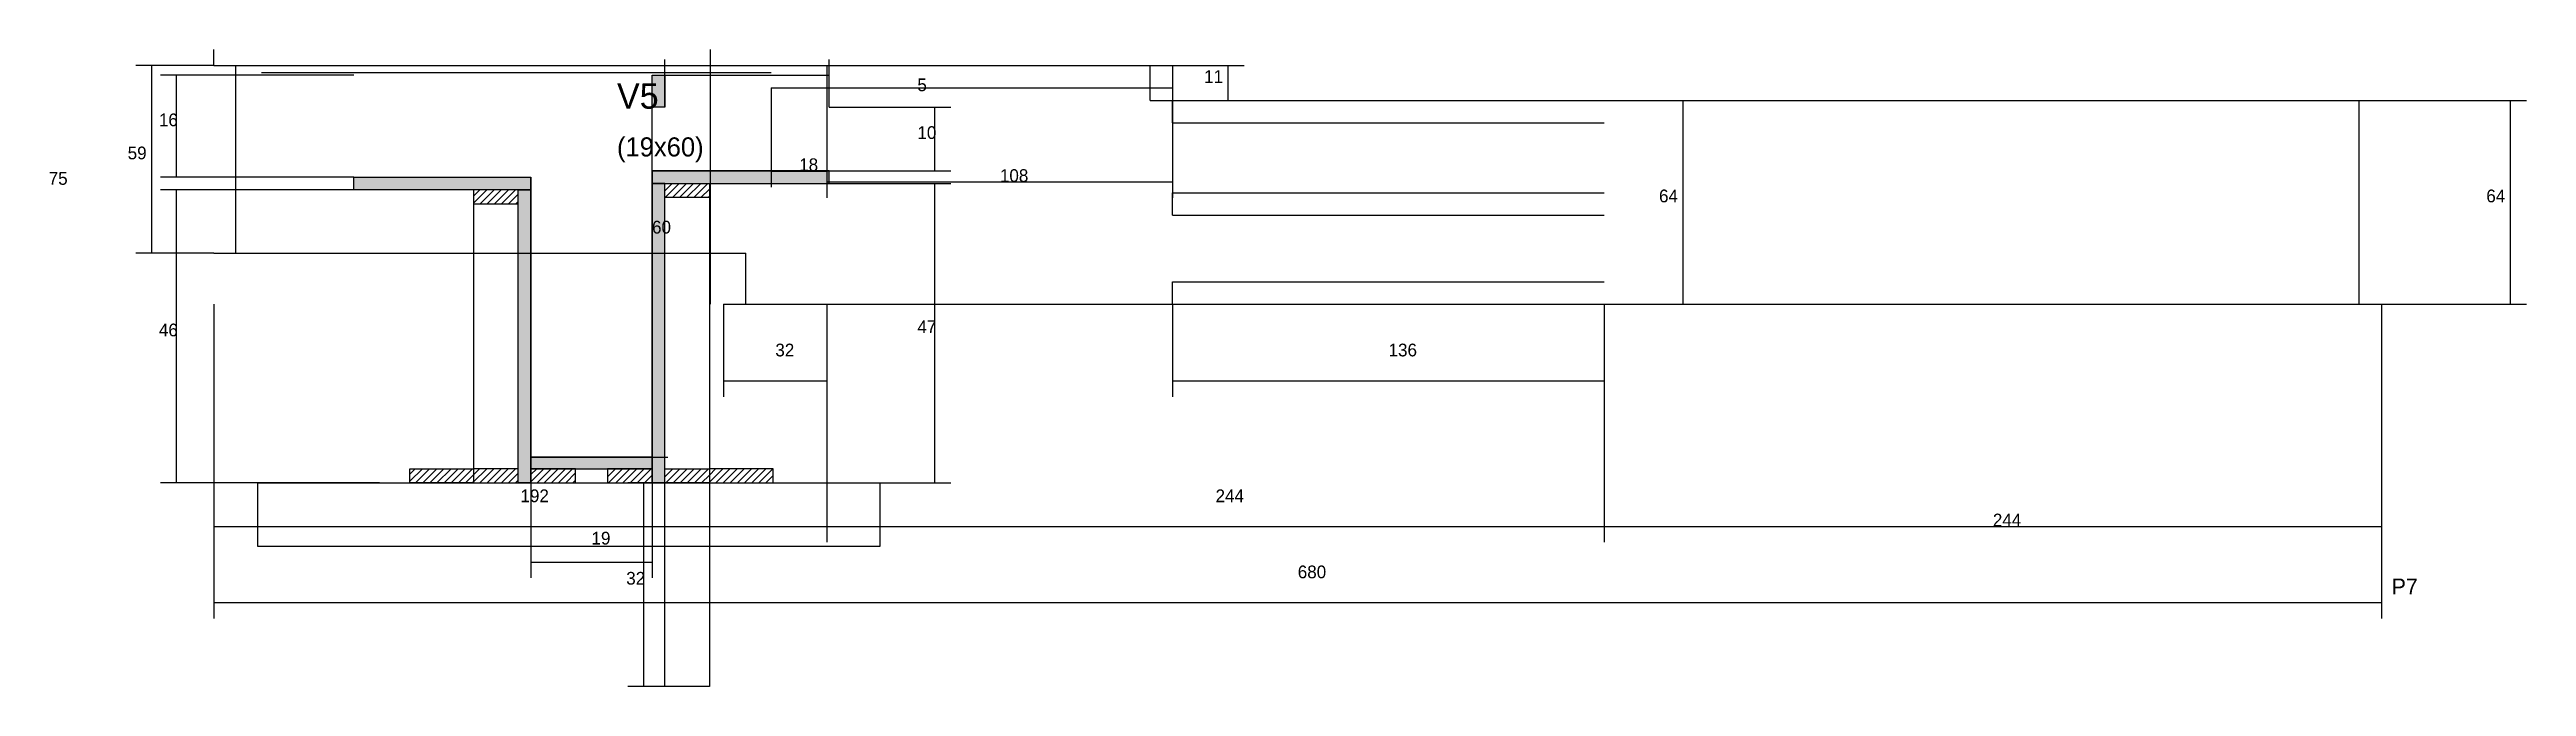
# Model space of a CAD drawing. Header units: metres. Extents: x -65046 to 21926, y -45195 to 1016.
# Drawn here: x -178 to 599, y -28776 to -28576 of the extents above; entities that cross this region are included whole.
import ezdxf

# ---------------------------------------------------------------- set-up
doc = ezdxf.new("R2010")
doc.units = ezdxf.units.M
for name, color, linetype in [('COTA', 241, 'Continuous'), ('Hachura', 253, 'Continuous'), ('Madeira', 126, 'Continuous'), ('NOMENCLATURA', 7, 'Continuous'), ('Painéis', 200, 'Continuous'), ('SARR_2.2x7', 40, 'Continuous'), ('Texto Seção', 7, 'Continuous')]:
    doc.layers.add(name, color=color, linetype=linetype)

msp = doc.modelspace()

# ---------------------------------------------------------------- texts
at = {"layer": 'COTA'}
for s, p in [('5', (94.3, -28589.5)), ('11', (184.3, -28586.9)), ('16', (-143.8, -28600.5)), ('10', (94.3, -28604.5)), ('59', (-153.6, -28610.9)), ('18', (57.2, -28614.6)), ('75', (-178.4, -28618.9)), ('108', (120.2, -28618)), ('64', (327.1, -28624.4)), ('64', (586.8, -28624.4)), ('60', (11, -28634.2)), ('46', (-143.8, -28666.5)), ('47', (94.3, -28665.5)), ('32', (49.7, -28672.8)), ('136', (242.2, -28672.8)), ('192', (-30.3, -28718.6)), ('244', (187.9, -28718.6)), ('19', (-8, -28731.9)), ('244', (431.9, -28726.2)), ('32', (2.9, -28744.5)), ('680', (213.7, -28742.5))]:
    msp.add_text(s, height=4, dxfattribs=at).set_placement(p)
at = {"layer": 'NOMENCLATURA'}
msp.add_text('P7', height=5, dxfattribs=at).set_placement((557.1, -28747.6))
at = {"layer": 'Texto Seção'}
for s, height, p in [('V5', 8, (0, -28595)), ('(19x60)', 6, (0, -28610))]:
    msp.add_text(s, height=height, dxfattribs=at).set_placement(p)

# ---------------------------------------------------------------- hatches: boundary and pattern name
at = {"layer": 'Hachura'}
h = msp.add_hatch(color=8, dxfattribs=at)
h.dxf.hatch_style = 1
h.paths.add_polyline_path([(11, -28584.5), (15, -28584.5), (15, -28584.5), (15, -28594.5), (15, -28594.5), (11, -28594.5), (11, -28594.5), (11, -28584.5)])
h = msp.add_hatch(color=8, dxfattribs=at)
h.dxf.hatch_style = 1
h.paths.add_polyline_path([(-82.6, -28620.5), (-82.6, -28616.5), (-82.6, -28616.5), (-27, -28616.5), (-27, -28616.5), (-27, -28620.5), (-27, -28620.5), (-82.6, -28620.5)])
h = msp.add_hatch(dxfattribs=at)
h.set_pattern_fill('ANSI31', scale=0.5)
h.paths.add_polyline_path([(-31, -28624.9), (-31, -28620.5), (-31, -28620.5), (-45, -28620.5), (-45, -28620.5), (-45, -28624.9), (-45, -28624.9), (-31, -28624.9)])
h = msp.add_hatch(color=8, dxfattribs=at)
h.dxf.hatch_style = 1
h.paths.add_polyline_path([(-31, -28620.5), (-27, -28620.5), (-27, -28620.5), (-27, -28712.5), (-27, -28712.5), (-31, -28712.5), (-31, -28712.5), (-31, -28620.5)])
h = msp.add_hatch(color=8, dxfattribs=at)
h.dxf.hatch_style = 1
h.paths.add_polyline_path([(66.6, -28618.5), (66.6, -28614.5), (66.6, -28614.5), (11, -28614.5), (11, -28614.5), (11, -28618.5), (11, -28618.5), (66.6, -28618.5)])
h = msp.add_hatch(color=8, dxfattribs=at)
h.dxf.hatch_style = 1
h.paths.add_polyline_path([(15, -28618.5), (11, -28618.5), (11, -28618.5), (11, -28712.5), (11, -28712.5), (15, -28712.5), (15, -28712.5), (15, -28618.5)])
h = msp.add_hatch(dxfattribs=at)
h.set_pattern_fill('ANSI31', scale=0.5)
h.paths.add_polyline_path([(15, -28622.9), (15, -28618.5), (15, -28618.5), (29, -28618.5), (29, -28618.5), (29, -28622.9), (29, -28622.9), (15, -28622.9)])
h = msp.add_hatch(color=8, dxfattribs=at)
h.dxf.hatch_style = 1
h.paths.add_polyline_path([(11, -28708.1), (11, -28704.5), (11, -28704.5), (-27, -28704.5), (-27, -28704.5), (-27, -28708.1), (-27, -28708.1), (11, -28708.1)])
h = msp.add_hatch(dxfattribs=at)
h.set_pattern_fill('ANSI31', scale=0.5)
h.paths.add_polyline_path([(-65, -28712.5), (-65, -28708.1), (-65, -28708.1), (-45, -28708.1), (-45, -28708.1), (-45, -28712.5), (-45, -28712.5), (-65, -28712.5)])
h = msp.add_hatch(dxfattribs=at)
h.set_pattern_fill('ANSI31', scale=0.5)
h.paths.add_polyline_path([(-31, -28712.5), (-31, -28708.1), (-31, -28708.1), (-45, -28708.1), (-45, -28708.1), (-45, -28712.5), (-45, -28712.5), (-31, -28712.5)])
h = msp.add_hatch(dxfattribs=at)
h.set_pattern_fill('ANSI31', scale=0.5)
h.paths.add_polyline_path([(-13, -28712.5), (-13, -28708.1), (-13, -28708.1), (-27, -28708.1), (-27, -28708.1), (-27, -28712.5), (-27, -28712.5), (-13, -28712.5)])
h = msp.add_hatch(dxfattribs=at)
h.set_pattern_fill('ANSI31', scale=0.5)
h.paths.add_polyline_path([(11, -28712.5), (11, -28708.1), (11, -28708.1), (-3, -28708.1), (-3, -28708.1), (-3, -28712.5), (-3, -28712.5), (11, -28712.5)])
h = msp.add_hatch(dxfattribs=at)
h.set_pattern_fill('ANSI31', scale=0.5)
h.paths.add_polyline_path([(15, -28712.5), (15, -28708.1), (15, -28708.1), (29, -28708.1), (29, -28708.1), (29, -28712.5), (29, -28712.5), (15, -28712.5)])
h = msp.add_hatch(dxfattribs=at)
h.set_pattern_fill('ANSI31', scale=0.5)
h.paths.add_polyline_path([(49, -28712.5), (49, -28708.1), (49, -28708.1), (29, -28708.1), (29, -28708.1), (29, -28712.5), (29, -28712.5), (49, -28712.5)])

# ---------------------------------------------------------------- linework, layer by layer
at = {"layer": 'COTA'}
for p, q in [((-126.6, -28581.4), (-151, -28581.4)), ((-146, -28640.4), (-146, -28581.4)), ((-126.6, -28581.4), (-126.6, -28576.4)), ((-126.6, -28581.4), (29.4, -28581.4)), ((15, -28584.5), (15, -28579.5)), ((29.4, -28656.4), (29.4, -28576.4)), ((65.9, -28581.4), (65.9, -28623)), ((66.6, -28594.5), (66.6, -28579.5)), ((174.4, -28581.4), (196.9, -28581.4)), ((174.4, -28581.4), (174.4, -28623)), ((191.9, -28592.4), (191.9, -28581.4)), ((-82.6, -28584.5), (-143.3, -28584.5)), ((-138.3, -28616.5), (-138.3, -28584.5)), ((11, -28704.5), (11, -28584.5)), ((11, -28584.5), (16, -28584.5)), ((15, -28584.5), (66.6, -28584.5)), ((48.4, -28588.4), (48.4, -28619.6)), ((65.9, -28588.4), (65.9, -28619.6)), ((66.6, -28594.5), (104.8, -28594.5)), ((99.8, -28614.5), (99.8, -28594.5)), ((174.4, -28592.4), (196.9, -28592.4)), ((309.9, -28592.4), (339.7, -28592.4)), ((334.7, -28656.4), (334.7, -28592.4)), ((553.9, -28592.4), (599.4, -28592.4)), ((594.4, -28656.4), (594.4, -28592.4)), ((-82.6, -28616.5), (-143.3, -28616.5)), ((-82.6, -28620.5), (-143.3, -28620.5)), ((-138.3, -28712.5), (-138.3, -28620.5)), ((48.4, -28614.6), (65.9, -28614.6)), ((65.9, -28618), (174.4, -28618)), ((66.6, -28614.5), (104.8, -28614.5)), ((66.6, -28618.5), (104.8, -28618.5)), ((99.8, -28712.5), (99.8, -28618.5)), ((-126.6, -28640.4), (-151, -28640.4)), ((-126.6, -28656.4), (-126.6, -28755.1)), ((-126.6, -28656.4), (-126.6, -28731.2)), ((33.4, -28656.4), (33.4, -28685.5)), ((65.9, -28656.4), (65.9, -28731.2)), ((65.9, -28656.4), (65.9, -28731.2)), ((65.9, -28656.4), (65.9, -28685.5)), ((174.4, -28656.4), (174.4, -28685.5)), ((309.9, -28656.4), (309.9, -28731.2)), ((309.9, -28656.4), (309.9, -28731.2)), ((309.9, -28656.4), (339.7, -28656.4)), ((309.9, -28656.4), (309.9, -28685.5)), ((553.9, -28656.4), (553.9, -28731.2)), ((553.9, -28656.4), (553.9, -28755.1)), ((553.9, -28656.4), (599.4, -28656.4)), ((33.4, -28680.5), (65.9, -28680.5)), ((174.4, -28680.5), (309.9, -28680.5)), ((11, -28704.5), (16, -28704.5)), ((-74.6, -28712.5), (-143.3, -28712.5)), ((-27, -28712.5), (-27, -28742.4)), ((15, -28712.5), (3.4, -28712.5)), ((8.4, -28776.5), (8.4, -28712.5)), ((11, -28712.5), (11, -28742.4)), ((49, -28712.5), (104.8, -28712.5)), ((-126.6, -28726.2), (65.9, -28726.2)), ((65.9, -28726.2), (309.9, -28726.2)), ((309.9, -28726.2), (553.9, -28726.2)), ((-27, -28737.4), (11, -28737.4)), ((-126.6, -28750.1), (553.9, -28750.1)), ((15, -28776.5), (3.4, -28776.5))]:
    msp.add_line(p, q, dxfattribs=at)
at = {"layer": 'Madeira'}
for points in [[(-31, -28624.9), (-31, -28620.5), (-45, -28620.5), (-45, -28624.9)], [(-31, -28620.5), (-45, -28620.5), (-45, -28712.5), (-31, -28712.5)], [(15, -28622.9), (15, -28618.5), (29, -28618.5), (29, -28622.9)], [(15, -28618.5), (29, -28618.5), (29, -28776.5), (15, -28776.5)], [(82.5, -28732.5), (-112.7, -28732.5), (-112.7, -28712.5), (82.5, -28712.5)], [(-65, -28712.5), (-65, -28708.1), (-45, -28708.1), (-45, -28712.5)], [(-31, -28712.5), (-31, -28708.1), (-45, -28708.1), (-45, -28712.5)], [(-13, -28712.5), (-13, -28708.1), (-27, -28708.1), (-27, -28712.5)], [(11, -28712.5), (11, -28708.1), (-3, -28708.1), (-3, -28712.5)], [(15, -28712.5), (15, -28708.1), (29, -28708.1), (29, -28712.5)], [(49, -28712.5), (49, -28708.1), (29, -28708.1), (29, -28712.5)]]:
    msp.add_lwpolyline(points, close=True, dxfattribs=at)
at = {"layer": 'Painéis'}
for p, q in [((-126.6, -28581.4), (174.4, -28581.4)), ((15, -28594.5), (15, -28584.5)), ((174.4, -28592.4), (553.9, -28592.4)), ((-82.6, -28616.5), (-27, -28616.5)), ((-82.6, -28620.5), (-82.6, -28616.5)), ((-27, -28620.5), (-27, -28616.5)), ((-27, -28712.5), (-27, -28620.5)), ((11, -28614.5), (66.6, -28614.5)), ((11, -28618.5), (11, -28614.5)), ((11, -28712.5), (11, -28618.5)), ((66.6, -28618.5), (66.6, -28614.5)), ((-126.6, -28640.4), (33.4, -28640.4)), ((33.4, -28656.4), (553.9, -28656.4)), ((-27, -28704.5), (11, -28704.5)), ((-27, -28708.1), (-27, -28704.5)), ((11, -28708.1), (11, -28704.5))]:
    msp.add_line(p, q, dxfattribs=at)
for points in [[(11, -28584.5), (15, -28584.5), (15, -28594.5), (11, -28594.5)], [(-82.6, -28620.5), (-82.6, -28616.5), (-27, -28616.5), (-27, -28620.5)], [(-31, -28620.5), (-27, -28620.5), (-27, -28712.5), (-31, -28712.5)], [(66.6, -28618.5), (66.6, -28614.5), (11, -28614.5), (11, -28618.5)], [(15, -28618.5), (11, -28618.5), (11, -28712.5), (15, -28712.5)], [(11, -28708.1), (11, -28704.5), (-27, -28704.5), (-27, -28708.1)]]:
    msp.add_lwpolyline(points, close=True, dxfattribs=at)
at = {"layer": 'SARR_2.2x7'}
for p, q in [((-119.6, -28640.4), (-119.6, -28581.4)), ((167.4, -28592.4), (167.4, -28581.4)), ((-111.6, -28583.6), (48.4, -28583.6)), ((48.4, -28588.4), (65.9, -28588.4)), ((65.9, -28588.4), (174.4, -28588.4)), ((167.4, -28592.4), (174.4, -28592.4)), ((174.4, -28599.4), (174.4, -28592.4)), ((546.9, -28656.4), (546.9, -28592.4)), ((174.4, -28599.4), (309.9, -28599.4)), ((174.4, -28628.4), (174.4, -28621.4)), ((174.4, -28621.4), (309.9, -28621.4)), ((174.4, -28628.4), (309.9, -28628.4)), ((33.4, -28640.4), (40.4, -28640.4)), ((40.4, -28656.4), (40.4, -28640.4)), ((174.4, -28656.4), (174.4, -28649.4)), ((174.4, -28649.4), (309.9, -28649.4))]:
    msp.add_line(p, q, dxfattribs=at)

msp.set_redraw_order([(e.dxf.handle, doc.entitydb.next_handle()) for e in msp.query("TEXT MTEXT ATTDEF DIMENSION ARC_DIMENSION")])  # texts and dimensions are drawn at this point

doc.saveas('drawing.dxf')
